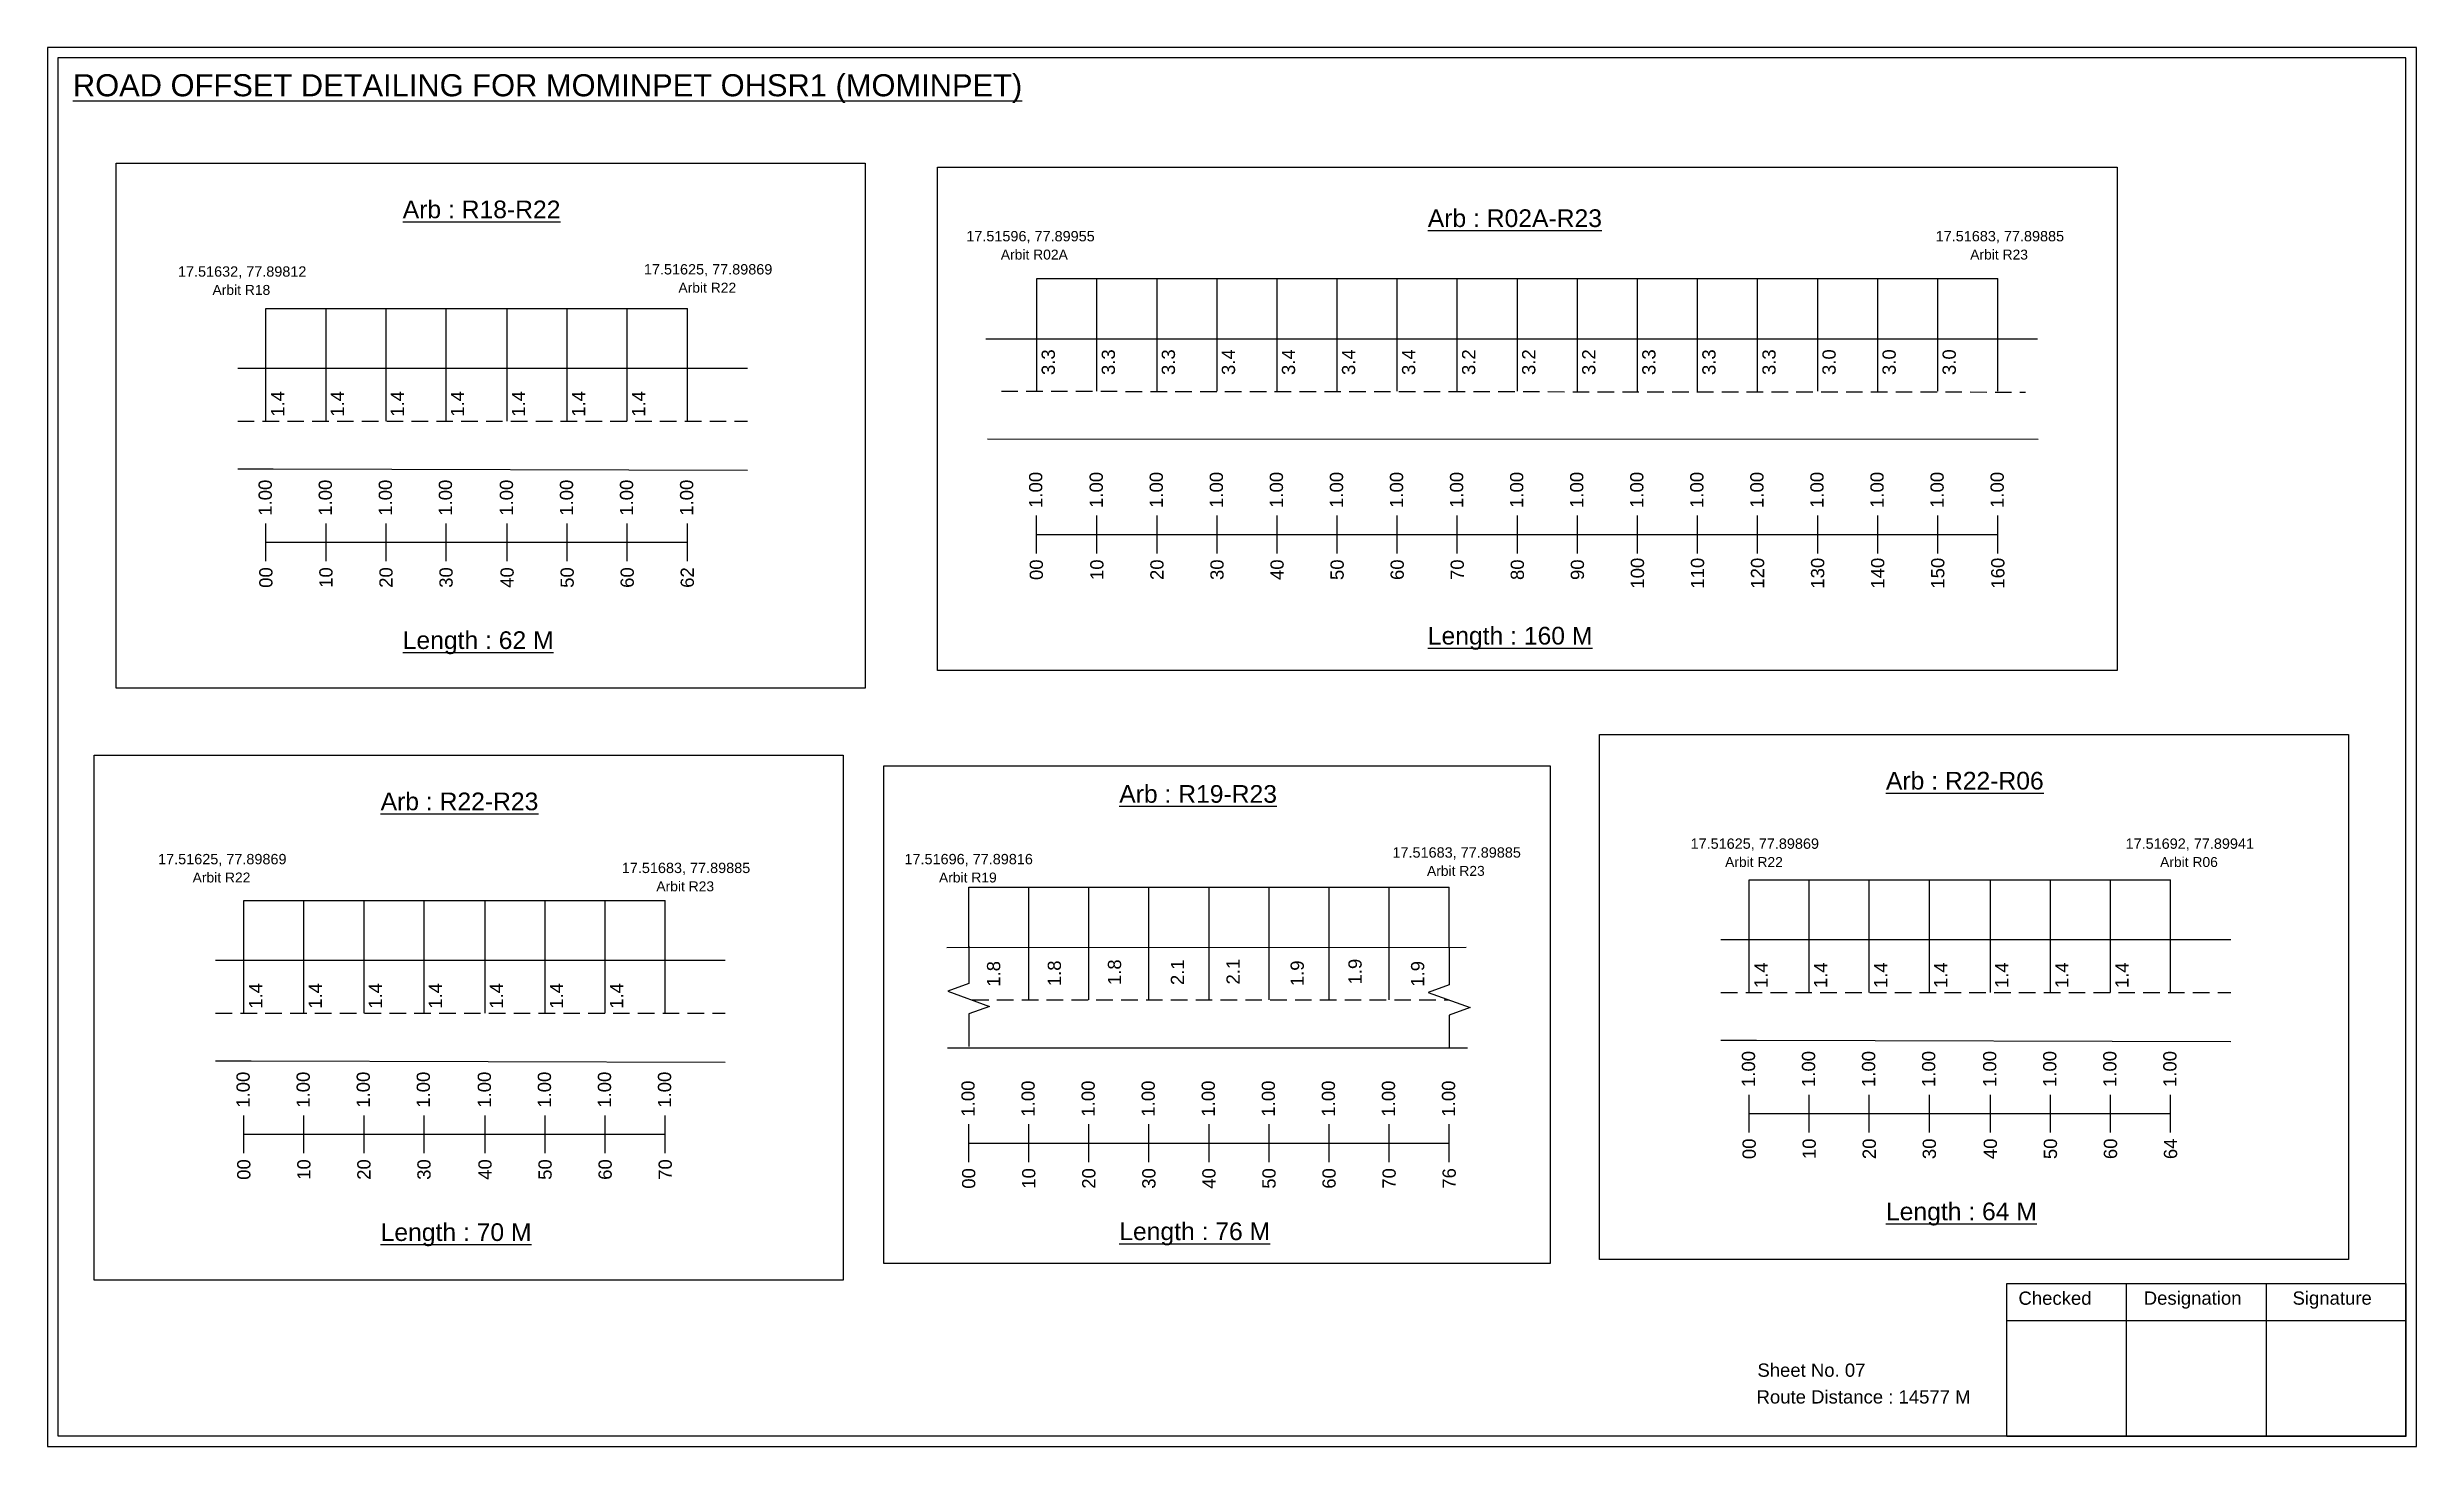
# Model space of a CAD drawing. Header units: inches. Extents: x 1446 to 12099, y 451 to 5049.
# Drawn here: x 7365 to 7902, y 2005 to 2322 of the extents above; entities that cross this region are included whole.
import ezdxf

# ---------------------------------------------------------------- set-up
doc = ezdxf.new("R2010")
doc.units = ezdxf.units.IN
doc.header["$MEASUREMENT"] = 0
doc.linetypes.add('DASHED2', pattern=[0.375, 0.25, -0.125])
doc.layers.add('PDF_Geometry', color=7, linetype='Continuous')
doc.layers.add('PDF_Text', color=5, linetype='Continuous')
doc.styles.add('PDF Arial', font='arial.ttf')
doc.styles.get("Standard").update_dxf_attribs({"font": 'arial.ttf'})

msp = doc.modelspace()

# ---------------------------------------------------------------- texts
at = {"color": 242, "true_color": 0xcd2027}
for s, height, p in [('%%UROAD OFFSET DETAILING FOR MOMINPET OHSR1 (MOMINPET)', 5, (7371.21, 2310.49)), ('%%UArb : R18-R22', 4, (7445.89, 2282.89)), ('%%UArb : R02A-R23', 4, (7678, 2280.9)), ('%%ULength : 62 M', 4, (7445.89, 2185.39)), ('%%ULength : 160 M', 4, (7678, 2186.4)), ('%%UArb : R22-R06', 4, (7781.75, 2153.58)), ('%%UArb : R22-R23', 4, (7440.89, 2148.89)), ('%%UArb : R19-R23', 4, (7608.14, 2150.58)), ('%%ULength : 64 M', 4, (7781.75, 2056.08)), ('%%ULength : 70 M', 4, (7440.89, 2051.39)), ('%%ULength : 76 M', 4, (7608.14, 2051.58))]:
    msp.add_text(s, height=height, dxfattribs=at).set_placement(p)
at = {"color": 5}
for s, height, p in [('17.51596, 77.89955', 2.34, (7573.5, 2277.66)), ('17.51683, 77.89885', 2.34, (7793, 2277.66)), ('Arbit R02A', 2.246, (7581.32, 2273.54)), ('Arbit R23', 2.246, (7800.82, 2273.54)), ('17.51632, 77.89812', 2.34, (7395, 2269.66)), ('17.51625, 77.89869', 2.34, (7500.5, 2270.16)), ('Arbit R18', 2.246, (7402.82, 2265.54)), ('Arbit R22', 2.246, (7508.32, 2266.04)), ('17.51683, 77.89885', 2.34, (7670, 2138.16)), ('17.51625, 77.89869', 2.34, (7737.5, 2140.16)), ('17.51692, 77.89941', 2.34, (7836, 2140.16)), ('17.51625, 77.89869', 2.34, (7390.5, 2136.66)), ('17.51683, 77.89885', 2.34, (7495.5, 2134.67)), ('17.51696, 77.89816', 2.34, (7559.5, 2136.66)), ('Arbit R23', 2.246, (7677.82, 2134.04)), ('Arbit R22', 2.246, (7745.32, 2136.04)), ('Arbit R06', 2.246, (7843.82, 2136.04)), ('Arbit R22', 2.246, (7398.32, 2132.54)), ('Arbit R23', 2.246, (7503.32, 2130.54)), ('Arbit R19', 2.246, (7567.32, 2132.54))]:
    msp.add_text(s, height=height, dxfattribs=at).set_placement(p)
for s, p in [('3.3', (7593.56, 2247.4)), ('3.3', (7607.16, 2247.4)), ('3.3', (7620.76, 2247.4)), ('3.4', (7634.36, 2247.4)), ('3.4', (7647.96, 2247.4)), ('3.4', (7661.56, 2247.4)), ('3.4', (7675.16, 2247.4)), ('3.2', (7688.76, 2247.4)), ('3.2', (7702.36, 2247.4)), ('3.2', (7715.96, 2247.4)), ('3.3', (7729.56, 2247.4)), ('3.3', (7743.16, 2247.4)), ('3.3', (7756.76, 2247.4)), ('3.0', (7770.36, 2247.4)), ('3.0', (7783.96, 2247.4)), ('3.0', (7797.56, 2247.4)), ('1.4', (7419.1, 2237.95)), ('1.4', (7432.59, 2237.95)), ('1.4', (7446.19, 2237.95)), ('1.4', (7459.79, 2237.95)), ('1.4', (7473.61, 2237.95)), ('1.4', (7487.21, 2237.95)), ('1.4', (7500.81, 2237.95)), ('1.8', (7581.19, 2108.93)), ('1.8', (7594.94, 2109.06)), ('1.8', (7608.56, 2109.31)), ('2.1', (7622.82, 2109.31)), ('2.1', (7635.41, 2109.44)), ('1.9', (7649.93, 2109.06)), ('1.9', (7663.03, 2109.44)), ('1.9', (7677.2, 2108.94)), ('1.4', (7754.96, 2108.63)), ('1.4', (7768.45, 2108.63)), ('1.4', (7782.05, 2108.63)), ('1.4', (7795.65, 2108.63)), ('1.4', (7809.47, 2108.63)), ('1.4', (7823.07, 2108.63)), ('1.4', (7836.67, 2108.63)), ('1.4', (7414.1, 2103.95)), ('1.4', (7427.59, 2103.95)), ('1.4', (7441.19, 2103.95)), ('1.4', (7454.79, 2103.95)), ('1.4', (7468.61, 2103.95)), ('1.4', (7482.21, 2103.95)), ('1.4', (7495.81, 2103.95))]:
    msp.add_text(s, height=3, rotation=90).set_placement(p)
at = {"color": 217, "true_color": 0x93278f}
for s, p in [('1.00', (7416.25, 2215.55)), ('1.00', (7429.85, 2215.55)), ('1.00', (7443.45, 2215.55)), ('1.00', (7457.05, 2215.55)), ('1.00', (7470.87, 2215.55)), ('1.00', (7484.47, 2215.55)), ('1.00', (7498.07, 2215.55)), ('1.00', (7511.67, 2215.55)), ('1.00', (7590.71, 2217.32)), ('1.00', (7604.42, 2217.32)), ('1.00', (7618.02, 2217.32)), ('1.00', (7631.62, 2217.32)), ('1.00', (7645.22, 2217.32)), ('1.00', (7658.82, 2217.32)), ('1.00', (7672.42, 2217.32)), ('1.00', (7686.02, 2217.32)), ('1.00', (7699.62, 2217.32)), ('1.00', (7713.22, 2217.32)), ('1.00', (7726.82, 2217.32)), ('1.00', (7740.42, 2217.32)), ('1.00', (7754.02, 2217.32)), ('1.00', (7767.62, 2217.32)), ('1.00', (7781.22, 2217.32)), ('1.00', (7794.82, 2217.32)), ('1.00', (7808.42, 2217.32)), ('00', (7590.86, 2201)), ('10', (7604.57, 2201)), ('20', (7618.17, 2201)), ('30', (7631.77, 2201)), ('40', (7645.37, 2201)), ('50', (7658.97, 2201)), ('60', (7672.57, 2201)), ('70', (7686.17, 2201)), ('80', (7699.77, 2201)), ('90', (7713.37, 2201)), ('100', (7726.97, 2199.05)), ('110', (7740.57, 2199.05)), ('120', (7754.17, 2199.05)), ('130', (7767.77, 2199.05)), ('140', (7781.37, 2199.05)), ('150', (7794.97, 2199.05)), ('160', (7808.57, 2199.05)), ('00', (7416.4, 2199.23)), ('10', (7430, 2199.23)), ('20', (7443.6, 2199.23)), ('30', (7457.2, 2199.23)), ('40', (7471.02, 2199.23)), ('50', (7484.62, 2199.23)), ('60', (7498.22, 2199.23)), ('62', (7511.82, 2199.23)), ('1.00', (7752.11, 2086.24)), ('1.00', (7765.71, 2086.24)), ('1.00', (7779.31, 2086.24)), ('1.00', (7792.91, 2086.24)), ('1.00', (7806.73, 2086.24)), ('1.00', (7820.33, 2086.24)), ('1.00', (7833.93, 2086.24)), ('1.00', (7847.53, 2086.24)), ('1.00', (7411.25, 2081.55)), ('1.00', (7424.85, 2081.55)), ('1.00', (7438.45, 2081.55)), ('1.00', (7452.05, 2081.55)), ('1.00', (7465.87, 2081.55)), ('1.00', (7479.47, 2081.55)), ('1.00', (7493.07, 2081.55)), ('1.00', (7506.67, 2081.55)), ('1.00', (7575.39, 2079.54)), ('1.00', (7588.99, 2079.54)), ('1.00', (7602.59, 2079.54)), ('1.00', (7616.19, 2079.54)), ('1.00', (7629.79, 2079.54)), ('1.00', (7643.39, 2079.54)), ('1.00', (7656.99, 2079.54)), ('1.00', (7670.59, 2079.54)), ('1.00', (7684.19, 2079.54)), ('00', (7752.26, 2069.92)), ('10', (7765.86, 2069.92)), ('20', (7779.46, 2069.92)), ('30', (7793.06, 2069.92)), ('40', (7806.88, 2069.92)), ('50', (7820.48, 2069.92)), ('60', (7834.08, 2069.92)), ('64', (7847.68, 2069.92)), ('00', (7411.4, 2065.23)), ('10', (7425, 2065.23)), ('20', (7438.6, 2065.23)), ('30', (7452.2, 2065.23)), ('40', (7466.02, 2065.23)), ('50', (7479.62, 2065.23)), ('60', (7493.22, 2065.23)), ('70', (7506.82, 2065.23)), ('00', (7575.54, 2063.22)), ('10', (7589.14, 2063.22)), ('20', (7602.74, 2063.22)), ('30', (7616.34, 2063.22)), ('40', (7629.94, 2063.22)), ('50', (7643.54, 2063.22)), ('60', (7657.14, 2063.22)), ('70', (7670.74, 2063.22)), ('76', (7684.34, 2063.22))]:
    msp.add_text(s, height=3, rotation=90, dxfattribs=at).set_placement(p)
for s, p in [('Sheet No. 07', (7752.64, 2020.65)), ('Route Distance : 14577 M', (7752.45, 2014.6))]:
    msp.add_text(s, height=3).set_placement(p)
at = {"layer": 'PDF_Text', "color": 7, "attachment_point": 7, "style": 'PDF Arial'}
for s, insert, char_height in [('Checked', (7811.75, 2036.9), 3.001), ('Designation', (7840.12, 2036.06), 3.0006), ('Signature', (7873.81, 2036.06), 3.001)]:
    msp.add_mtext(s, dxfattribs=dict(at, insert=insert, char_height=char_height))

# ---------------------------------------------------------------- linework, layer by layer
at = {"color": 5}
for p, q in [((7589.49, 2269.26), (7807.09, 2269.26)), ((7414.93, 2262.49), (7510.34, 2262.49)), ((7574.06, 2131.48), (7682.86, 2131.48)), ((7750.78, 2133.17), (7846.2, 2133.17)), ((7409.93, 2128.49), (7505.34, 2128.49))]:
    msp.add_line(p, q, dxfattribs=at)
for p, q in [((7589.49, 2243.73), (7589.49, 2269.26)), ((7603.09, 2243.73), (7603.09, 2269.26)), ((7616.69, 2243.73), (7616.69, 2269.26)), ((7630.29, 2243.73), (7630.29, 2269.26)), ((7643.89, 2243.73), (7643.89, 2269.26)), ((7657.49, 2243.73), (7657.49, 2269.26)), ((7671.09, 2243.73), (7671.09, 2269.26)), ((7684.69, 2243.73), (7684.69, 2269.26)), ((7698.29, 2243.73), (7698.29, 2269.26)), ((7711.89, 2243.73), (7711.89, 2269.26)), ((7725.49, 2243.73), (7725.49, 2269.26)), ((7739.09, 2243.73), (7739.09, 2269.26)), ((7752.69, 2243.73), (7752.69, 2269.26)), ((7766.29, 2243.73), (7766.29, 2269.26)), ((7779.89, 2243.73), (7779.89, 2269.26)), ((7793.49, 2243.73), (7793.49, 2269.26)), ((7807.09, 2243.73), (7807.09, 2269.26)), ((7414.93, 2236.95), (7414.93, 2262.49)), ((7428.53, 2236.95), (7428.53, 2262.49)), ((7442.13, 2236.95), (7442.13, 2262.49)), ((7455.73, 2236.95), (7455.73, 2262.49)), ((7469.54, 2236.95), (7469.54, 2262.49)), ((7483.14, 2236.95), (7483.14, 2262.49)), ((7496.74, 2236.95), (7496.74, 2262.49)), ((7510.34, 2236.95), (7510.34, 2262.49)), ((7577.95, 2255.61), (7816.03, 2255.61)), ((7523.94, 2248.84), (7408.52, 2248.84)), ((7578.34, 2232.93), (7816.19, 2232.89)), ((7408.52, 2226.15), (7416.57, 2226.15)), ((7416.57, 2226.15), (7523.94, 2225.85)), ((7574.06, 2117.83), (7574.06, 2131.48)), ((7587.66, 2105.94), (7587.66, 2131.48)), ((7601.26, 2105.94), (7601.26, 2131.48)), ((7614.86, 2105.94), (7614.86, 2131.48)), ((7628.46, 2105.94), (7628.46, 2131.48)), ((7642.06, 2105.94), (7642.06, 2131.48)), ((7655.66, 2105.94), (7655.66, 2131.48)), ((7669.26, 2105.94), (7669.26, 2131.48)), ((7682.86, 2117.83), (7682.86, 2131.48)), ((7750.78, 2107.64), (7750.78, 2133.17)), ((7764.38, 2107.64), (7764.38, 2133.17)), ((7777.98, 2107.64), (7777.98, 2133.17)), ((7791.58, 2107.64), (7791.58, 2133.17)), ((7805.4, 2107.64), (7805.4, 2133.17)), ((7819, 2107.64), (7819, 2133.17)), ((7832.6, 2107.64), (7832.6, 2133.17)), ((7846.2, 2107.64), (7846.2, 2133.17)), ((7409.93, 2102.95), (7409.93, 2128.49)), ((7423.53, 2102.95), (7423.53, 2128.49)), ((7437.13, 2102.95), (7437.13, 2128.49)), ((7450.73, 2102.95), (7450.73, 2128.49)), ((7464.54, 2102.95), (7464.54, 2128.49)), ((7478.14, 2102.95), (7478.14, 2128.49)), ((7491.74, 2102.95), (7491.74, 2128.49)), ((7505.34, 2102.95), (7505.34, 2128.49)), ((7859.8, 2119.52), (7744.37, 2119.52)), ((7518.94, 2114.84), (7403.52, 2114.84)), ((7569.07, 2117.83), (7686.68, 2117.88)), ((7569.21, 2095.14), (7686.99, 2095.14)), ((7744.37, 2096.84), (7752.43, 2096.84)), ((7752.43, 2096.84), (7859.8, 2096.54)), ((7403.52, 2092.15), (7411.57, 2092.15)), ((7411.57, 2092.15), (7518.94, 2091.85))]:
    msp.add_line(p, q)
at = {"linetype": 'DASHED2', "ltscale": 15}
for p, q in [((7581.45, 2243.73), (7813.33, 2243.55)), ((7408.52, 2236.95), (7523.94, 2236.95)), ((7574.82, 2105.94), (7682.86, 2105.94)), ((7744.37, 2107.64), (7859.8, 2107.64)), ((7403.52, 2102.95), (7518.94, 2102.95))]:
    msp.add_line(p, q, dxfattribs=at)
at = {"color": 217, "true_color": 0x93278f}
for p, q in [((7414.93, 2205.26), (7414.93, 2213.82)), ((7428.53, 2205.26), (7428.53, 2213.82)), ((7442.13, 2205.26), (7442.13, 2213.82)), ((7455.73, 2205.26), (7455.73, 2213.82)), ((7469.54, 2205.26), (7469.54, 2213.82)), ((7483.14, 2205.26), (7483.14, 2213.82)), ((7496.74, 2205.26), (7496.74, 2213.82)), ((7510.34, 2205.26), (7510.34, 2213.82)), ((7589.39, 2207.03), (7589.39, 2215.58)), ((7589.49, 2211.3), (7807.09, 2211.34)), ((7603.09, 2207.03), (7603.09, 2215.58)), ((7616.69, 2207.03), (7616.69, 2215.58)), ((7630.29, 2207.03), (7630.29, 2215.58)), ((7643.89, 2207.03), (7643.89, 2215.58)), ((7657.49, 2207.03), (7657.49, 2215.58)), ((7671.09, 2207.03), (7671.09, 2215.58)), ((7684.69, 2207.03), (7684.69, 2215.58)), ((7698.29, 2207.03), (7698.29, 2215.58)), ((7711.89, 2207.03), (7711.89, 2215.58)), ((7725.49, 2207.03), (7725.49, 2215.58)), ((7739.09, 2207.03), (7739.09, 2215.58)), ((7752.69, 2207.03), (7752.69, 2215.58)), ((7766.29, 2207.03), (7766.29, 2215.58)), ((7779.89, 2207.03), (7779.89, 2215.58)), ((7793.49, 2207.03), (7793.49, 2215.58)), ((7807.09, 2207.03), (7807.09, 2215.58)), ((7414.93, 2209.53), (7510.34, 2209.59)), ((7750.78, 2075.94), (7750.78, 2084.5)), ((7764.38, 2075.94), (7764.38, 2084.5)), ((7777.98, 2075.94), (7777.98, 2084.5)), ((7791.58, 2075.94), (7791.58, 2084.5)), ((7805.4, 2075.94), (7805.4, 2084.5)), ((7819, 2075.94), (7819, 2084.5)), ((7832.6, 2075.94), (7832.6, 2084.5)), ((7846.2, 2075.94), (7846.2, 2084.5)), ((7409.93, 2071.26), (7409.93, 2079.82)), ((7423.53, 2071.26), (7423.53, 2079.82)), ((7437.13, 2071.26), (7437.13, 2079.82)), ((7450.73, 2071.26), (7450.73, 2079.82)), ((7464.54, 2071.26), (7464.54, 2079.82)), ((7478.14, 2071.26), (7478.14, 2079.82)), ((7491.74, 2071.26), (7491.74, 2079.82)), ((7505.34, 2071.26), (7505.34, 2079.82)), ((7574.06, 2069.24), (7574.06, 2077.8)), ((7587.66, 2069.24), (7587.66, 2077.8)), ((7601.26, 2069.24), (7601.26, 2077.8)), ((7614.86, 2069.24), (7614.86, 2077.8)), ((7628.46, 2069.24), (7628.46, 2077.8)), ((7642.06, 2069.24), (7642.06, 2077.8)), ((7655.66, 2069.24), (7655.66, 2077.8)), ((7669.26, 2069.24), (7669.26, 2077.8)), ((7682.86, 2069.24), (7682.86, 2077.8)), ((7750.78, 2080.21), (7846.2, 2080.27)), ((7409.93, 2075.53), (7505.34, 2075.59)), ((7574.06, 2073.51), (7682.86, 2073.51))]:
    msp.add_line(p, q, dxfattribs=at)
for points in [[(7381, 2295.32), (7550.61, 2295.32), (7550.61, 2176.5), (7381, 2176.5)], [(7567, 2294.42), (7834.12, 2294.42), (7834.12, 2180.5), (7567, 2180.5)], [(7716.86, 2166.01), (7886.47, 2166.01), (7886.47, 2047.18), (7716.86, 2047.18)], [(7376, 2161.32), (7545.61, 2161.32), (7545.61, 2042.5), (7376, 2042.5)], [(7554.83, 2158.96), (7705.69, 2158.96), (7705.69, 2046.28), (7554.83, 2046.28)]]:
    msp.add_lwpolyline(points, close=True)
at = {"linetype": 'Continuous'}
for points in [[(7574.04, 2118.11), (7574.04, 2109.68), (7569.3, 2107.95), (7578.79, 2104.5), (7574.04, 2102.77), (7574.04, 2095.42)], [(7682.86, 2117.83), (7682.86, 2109.39), (7678.12, 2107.67), (7687.61, 2104.22), (7682.86, 2102.49), (7682.86, 2095.14)]]:
    msp.add_lwpolyline(points, dxfattribs=at)
at = {"layer": 'PDF_Geometry'}
for points in [[(7365.43, 2321.56), (7365.43, 2004.85), (7901.9, 2004.85), (7901.9, 2321.56)], [(7367.76, 2319.23), (7367.76, 2007.27), (7899.48, 2007.27), (7899.48, 2319.23)]]:
    msp.add_lwpolyline(points, close=True, dxfattribs=at)
at = {"layer": 'PDF_Geometry', "color": 242, "true_color": 0xcc1f26}
msp.add_lwpolyline([(7899.48, 2007.17), (7809.14, 2007.17), (7809.14, 2041.78), (7899.48, 2041.78)], close=True, dxfattribs=at)
for points in [[(7836.12, 2041.78), (7836.12, 2007.17)], [(7867.85, 2041.78), (7867.85, 2007.17)], [(7809.14, 2033.41), (7899.48, 2033.41)]]:
    msp.add_lwpolyline(points, dxfattribs=at)

msp.set_redraw_order([(e.dxf.handle, doc.entitydb.next_handle()) for e in msp.query("TEXT MTEXT ATTDEF DIMENSION ARC_DIMENSION")])  # texts and dimensions are drawn at this point

doc.saveas('drawing.dxf')
